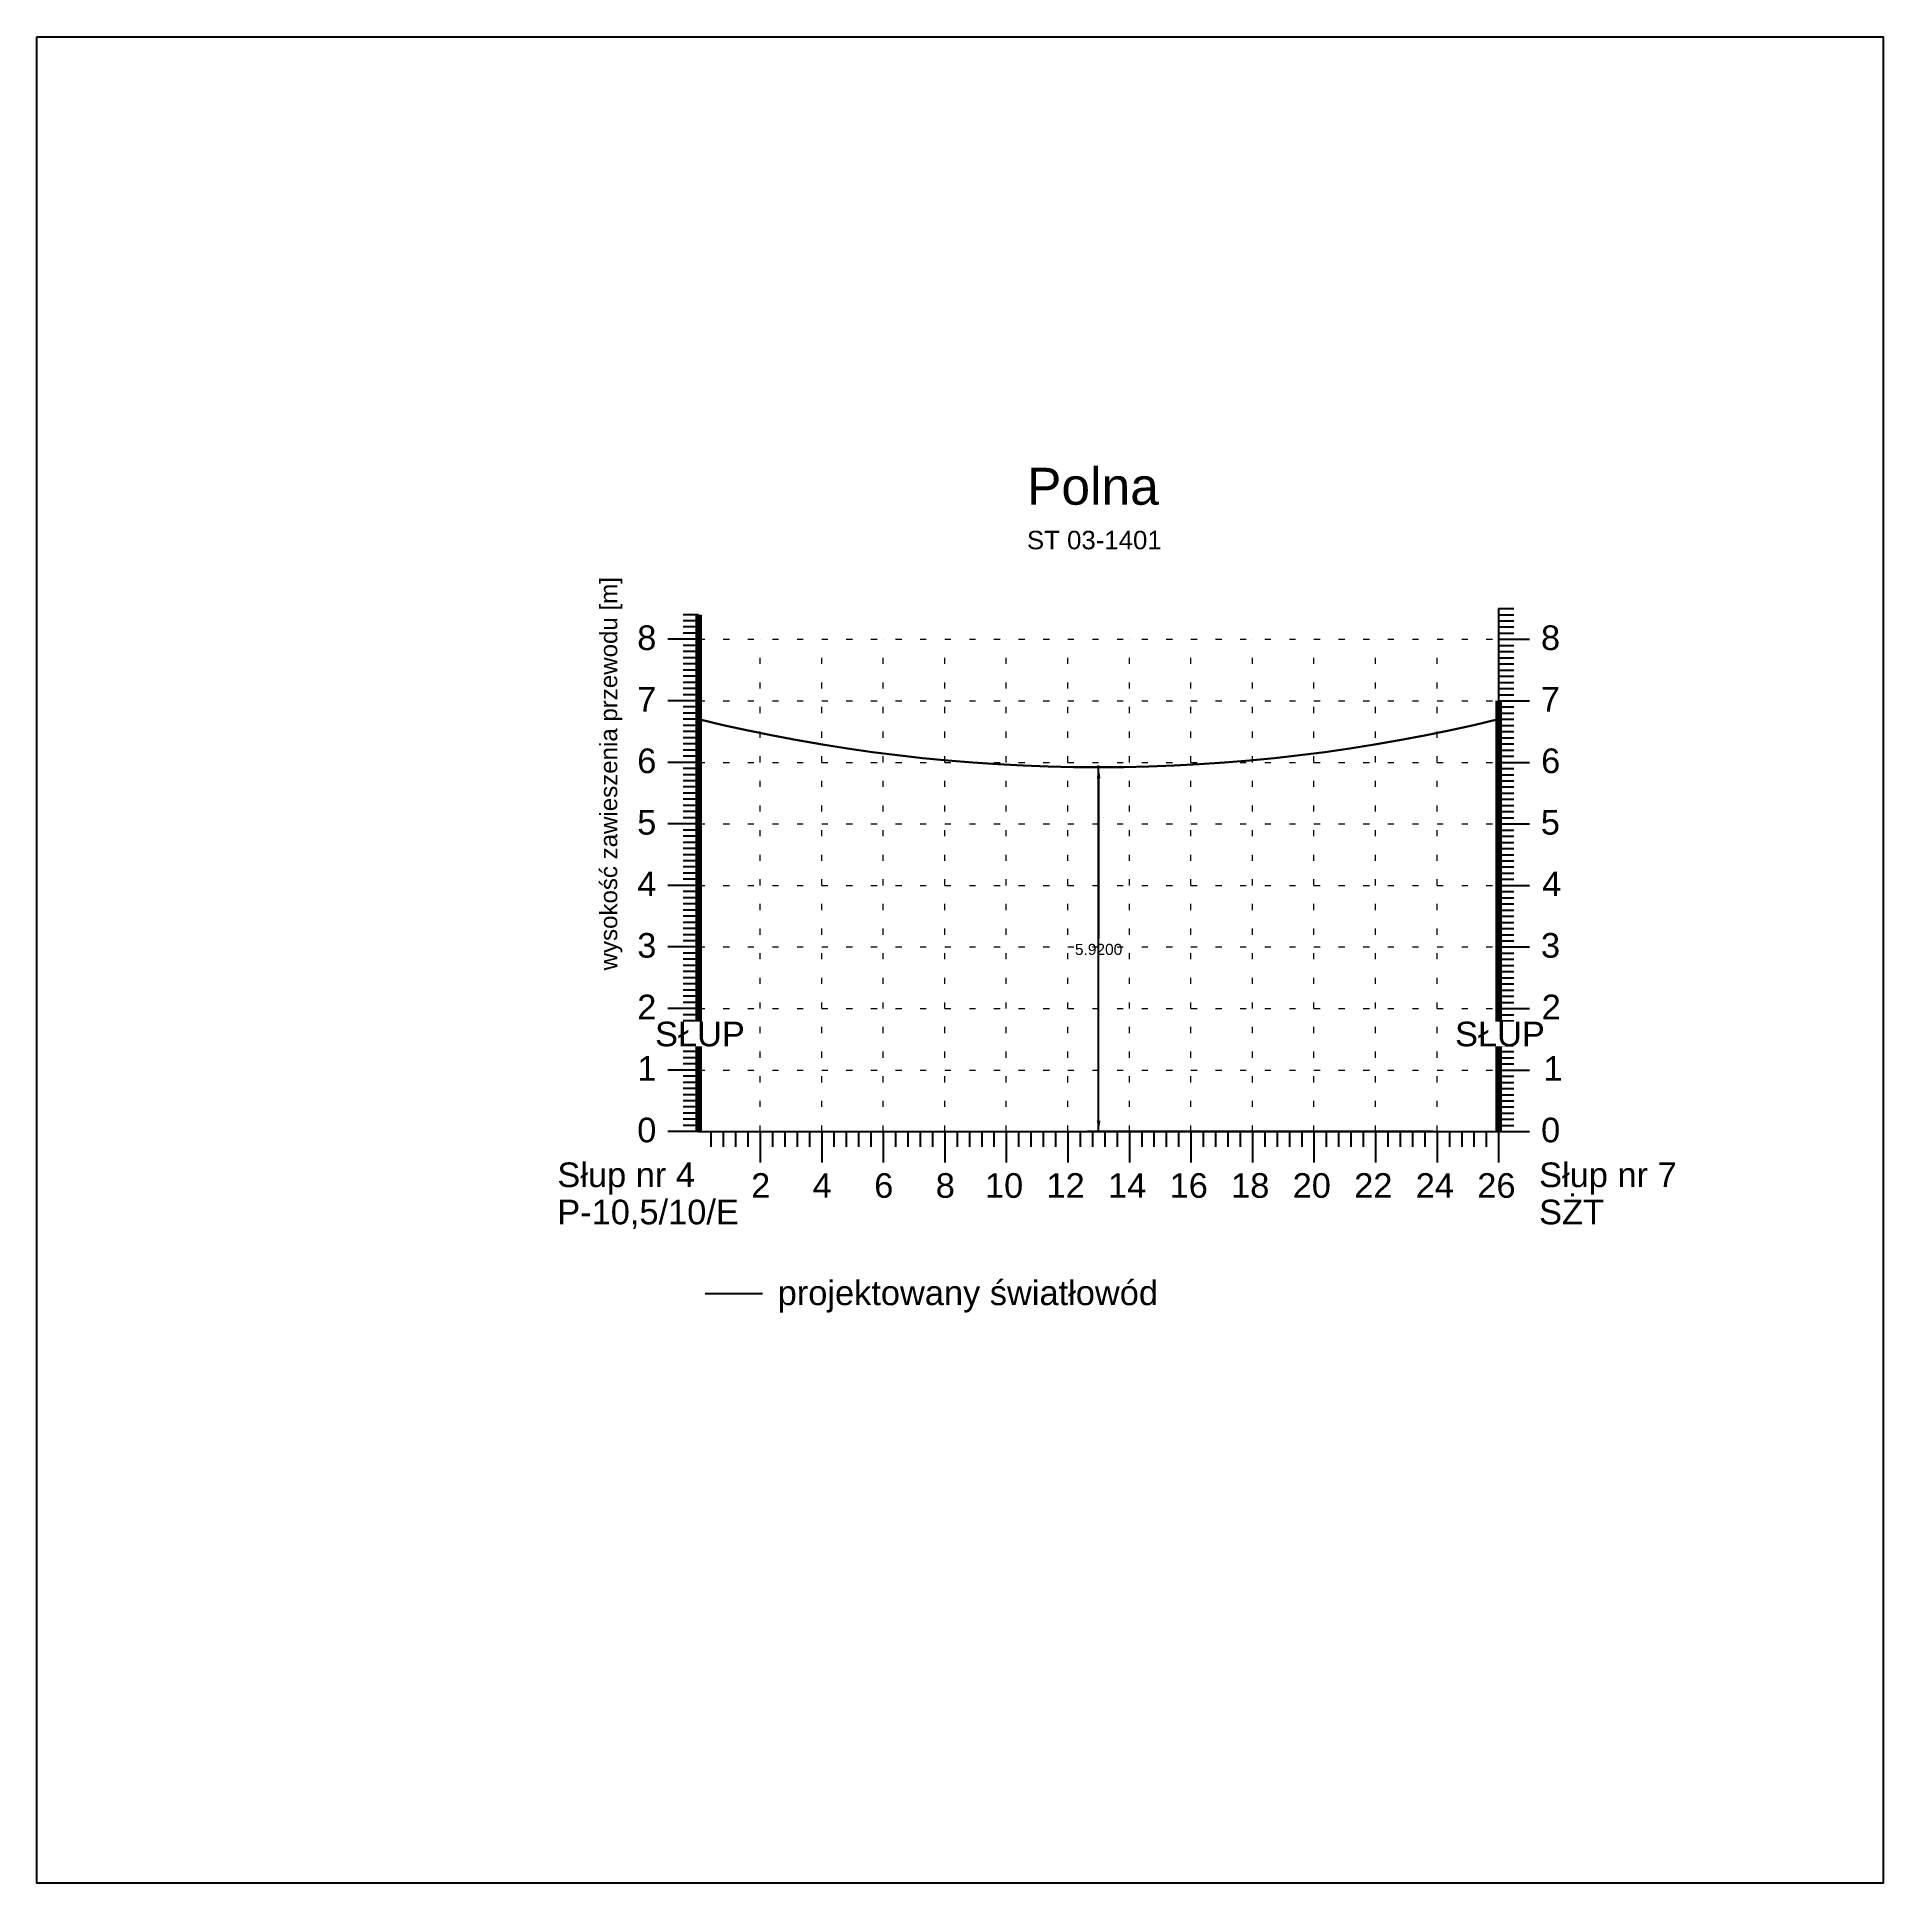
# Model space of a CAD drawing. Header units: metres. Extents: x -155 to 1812, y 681 to 886.
# Drawn here: x 444.54 to 474.54, y 770.52 to 800.52 of the extents above; entities that cross this region are included whole.
import ezdxf

# ---------------------------------------------------------------- set-up
doc = ezdxf.new("R2010")
doc.units = ezdxf.units.M
doc.header["$MEASUREMENT"] = 0
doc.linetypes.add('ACAD_ISO07W100', pattern=[3, 0, -3])
doc.layers.add('ramka', color=7, linetype='Continuous', plot=False)
doc.styles.get("Standard").update_dxf_attribs({"font": 'arial.ttf'})
doc.dimstyles.get("Standard").update_dxf_attribs({"dimtxt": 0.18, "dimasz": 0.18, "dimexe": 0.18, "dimexo": 0.0625, "dimgap": 0.09, "dimtad": 0, "dimtih": 1, "dimtoh": 1, "dimdec": 4, "dimzin": 0, "dimdsep": 46, "dimtxsty": 'Standard', "dimcen": 0.09, "dimadec": 0, "dimazin": 0, "dimtfac": 1, "dimtdec": 4, "dimtofl": 0, "dimtmove": 0, "dimatfit": 3, "dimfxl": 1, "dimtolj": 1, "dimtzin": 0, "dimarcsym": 0})

msp = doc.modelspace()

# ---------------------------------------------------------------- texts
for s, height, p in [('Polna', 0.6, (460.63127, 792.92021)), ('ST 03-1401', 0.3, (460.63066, 792.19613)), ('8', 0.4, (454.29785, 790.5593)), ('8', 0.4, (468.9835, 790.5593)), ('7', 0.4, (454.29785, 789.5593)), ('7', 0.4, (468.9805, 789.5593)), ('6', 0.4, (454.29785, 788.5593)), ('6', 0.4, (468.98623, 788.5593)), ('5', 0.4, (454.29785, 787.5593)), ('5', 0.4, (468.98077, 787.5593)), ('4', 0.4, (454.29785, 786.5593)), ('4', 0.4, (469.00151, 786.5593)), ('3', 0.4, (454.29785, 785.5593)), ('3', 0.4, (468.9835, 785.5593)), ('2', 0.4, (454.29785, 784.5593)), ('2', 0.4, (468.99469, 784.5593)), ('1', 0.4, (454.29785, 783.5593)), ('1', 0.4, (469.02334, 783.5593)), ('0', 0.4, (454.29785, 782.5593)), ('0', 0.4, (468.98514, 782.5593)), ('Słup nr 4', 0.4, (452.99986, 781.83147)), ('Słup nr 7', 0.4, (468.95306, 781.83147)), ('2', 0.4, (456.1483, 781.65771)), ('4', 0.4, (457.1483, 781.65771)), ('6', 0.4, (458.1483, 781.65771)), ('8', 0.4, (459.1483, 781.65771)), ('10', 0.4, (459.9483, 781.65771)), ('12', 0.4, (460.9483, 781.65771)), ('14', 0.4, (461.9483, 781.65771)), ('16', 0.4, (462.9483, 781.65771)), ('18', 0.4, (463.9483, 781.65771)), ('20', 0.4, (464.9483, 781.65771)), ('22', 0.4, (465.9483, 781.65771)), ('24', 0.4, (466.9483, 781.65771)), ('26', 0.4, (467.9483, 781.65771)), ('P-10,5/10/E', 0.4, (452.99822, 781.22659)), ('SŻT', 0.4, (468.95306, 781.22659)), ('projektowany światłowód', 0.4, (456.58001, 779.91341))]:
    msp.add_text(s, height=height).set_placement(p)
at = {"lineweight": 18, "insert": (453.69234, 785.35325), "char_height": 0.28, "attachment_point": 1, "rotation": 90, "bg_fill": 3, "box_fill_scale": 1, "bg_fill_color": 256, "bg_fill_transparency": 0}
msp.add_mtext_dynamic_manual_height_columns('wysokość zawieszenia przewodu [m]', width=9.2804774, gutter_width=2, heights=[-0.36385], dxfattribs=at)

# ---------------------------------------------------------------- blocks, each defined once
blk = doc.blocks.new('*D357')
at = {"color": 0, "lineweight": -2}
for p, q in [((461.733, 788.653), (461.615, 788.653)), ((461.795, 788.473), (461.795, 785.875)), ((461.795, 782.913), (461.795, 785.511)), ((467.233, 782.733), (461.615, 782.733))]:
    blk.add_line(p, q, dxfattribs=at)
at = {"color": 0}
for points in [[(461.825, 788.473), (461.765, 788.473), (461.795, 788.653)], [(461.765, 782.913), (461.825, 782.913), (461.795, 782.733)]]:
    blk.add_solid(points, dxfattribs=at)
at = {"layer": 'Defpoints', "color": 0}
for p in [(461.795, 788.653), (461.795, 782.733), (467.295, 782.733)]:
    blk.add_point(p, dxfattribs=at)
at = {"color": 0, "lineweight": 25, "insert": (461.795, 785.693), "char_height": 0.18, "attachment_point": 5}
blk.add_mtext('\\A1;5.9200', dxfattribs=at)

# ---------------------------------------------------------------- dimensions: what is measured, and where the dimension line sits
at = {"lineweight": 25}
dim = msp.add_linear_dim(base=(461.79511, 782.73339), p1=(461.79511, 788.65339), p2=(467.29511, 782.73339), angle=90, dimstyle='Standard', dxfattribs=at)
dim.commit()
dim.dimension.update_dxf_attribs({"geometry": '*D357', "text_midpoint": (461.79511, 785.69339)})

# ---------------------------------------------------------------- linework, layer by layer
for p, q in [((455.29511, 791.13339), (455.04511, 791.13339)), ((455.29511, 791.13339), (455.04511, 791.13339)), ((455.29511, 791.13339), (455.29511, 782.73339)), ((468.29511, 791.23339), (468.29511, 782.73339)), ((468.29511, 791.23339), (468.54511, 791.23339)), ((468.29511, 791.23339), (468.54511, 791.23339)), ((468.29511, 791.13339), (468.54511, 791.13339)), ((468.29511, 791.13339), (468.54511, 791.13339)), ((455.29511, 791.03339), (455.04511, 791.03339)), ((455.29511, 791.03339), (455.04511, 791.03339)), ((455.29511, 790.93339), (455.04511, 790.93339)), ((455.29511, 790.93339), (455.04511, 790.93339)), ((455.29511, 790.83339), (455.04511, 790.83339)), ((455.29511, 790.83339), (455.04511, 790.83339)), ((468.29511, 791.03339), (468.54511, 791.03339)), ((468.29511, 791.03339), (468.54511, 791.03339)), ((468.29511, 790.93339), (468.54511, 790.93339)), ((468.29511, 790.93339), (468.54511, 790.93339)), ((468.29511, 790.83339), (468.54511, 790.83339)), ((468.29511, 790.83339), (468.54511, 790.83339)), ((455.29511, 790.73339), (454.79511, 790.73339)), ((455.29511, 790.73339), (454.79511, 790.73339)), ((455.29511, 790.73339), (454.79511, 790.73339)), ((455.29511, 790.73339), (454.79511, 790.73339)), ((455.29511, 790.63339), (455.04511, 790.63339)), ((455.29511, 790.53339), (455.04511, 790.53339)), ((468.29511, 790.73339), (468.79511, 790.73339)), ((468.29511, 790.73339), (468.79511, 790.73339)), ((468.29511, 790.73339), (468.79511, 790.73339)), ((468.29511, 790.73339), (468.79511, 790.73339)), ((468.29511, 790.63339), (468.54511, 790.63339)), ((468.29511, 790.53339), (468.54511, 790.53339)), ((455.29511, 790.43339), (455.04511, 790.43339)), ((455.29511, 790.33339), (455.04511, 790.33339)), ((455.29511, 790.23339), (455.04511, 790.23339)), ((468.29511, 790.43339), (468.54511, 790.43339)), ((468.29511, 790.33339), (468.54511, 790.33339)), ((468.29511, 790.23339), (468.54511, 790.23339)), ((455.29511, 790.13339), (455.04511, 790.13339)), ((455.29511, 790.03339), (455.04511, 790.03339)), ((455.29511, 789.93339), (455.04511, 789.93339)), ((468.29511, 790.13339), (468.54511, 790.13339)), ((468.29511, 790.03339), (468.54511, 790.03339)), ((468.29511, 789.93339), (468.54511, 789.93339)), ((455.29511, 789.73339), (454.79511, 789.73339)), ((455.29511, 789.73339), (454.79511, 789.73339)), ((455.29511, 789.83339), (455.04511, 789.83339)), ((455.29511, 789.63339), (455.04511, 789.63339)), ((468.29511, 789.83339), (468.54511, 789.83339)), ((468.29511, 789.73339), (468.79511, 789.73339)), ((468.29511, 789.73339), (468.79511, 789.73339)), ((468.29511, 789.63339), (468.54511, 789.63339)), ((455.29511, 789.53339), (455.04511, 789.53339)), ((455.29511, 789.43339), (455.04511, 789.43339)), ((455.29511, 789.33339), (455.04511, 789.33339)), ((468.29511, 789.53339), (468.54511, 789.53339)), ((468.29511, 789.43339), (468.54511, 789.43339)), ((468.29511, 789.33339), (468.54511, 789.33339)), ((455.29511, 789.23339), (455.04511, 789.23339)), ((455.29511, 789.13339), (455.04511, 789.13339)), ((455.29511, 789.03339), (455.04511, 789.03339)), ((468.29511, 789.23339), (468.54511, 789.23339)), ((468.29511, 789.13339), (468.54511, 789.13339)), ((468.29511, 789.03339), (468.54511, 789.03339)), ((455.29511, 788.73339), (454.79511, 788.73339)), ((455.29511, 788.73339), (454.79511, 788.73339)), ((455.29511, 788.93339), (455.04511, 788.93339)), ((455.29511, 788.83339), (455.04511, 788.83339)), ((468.29511, 788.93339), (468.54511, 788.93339)), ((468.29511, 788.83339), (468.54511, 788.83339)), ((468.29511, 788.73339), (468.79511, 788.73339)), ((468.29511, 788.73339), (468.79511, 788.73339)), ((455.29511, 788.63339), (455.04511, 788.63339)), ((455.29511, 788.53339), (455.04511, 788.53339)), ((455.29511, 788.43339), (455.04511, 788.43339)), ((468.29511, 788.63339), (468.54511, 788.63339)), ((468.29511, 788.53339), (468.54511, 788.53339)), ((468.29511, 788.43339), (468.54511, 788.43339)), ((455.29511, 788.33339), (455.04511, 788.33339)), ((455.29511, 788.23339), (455.04511, 788.23339)), ((455.29511, 788.13339), (455.04511, 788.13339)), ((468.29511, 788.33339), (468.54511, 788.33339)), ((468.29511, 788.23339), (468.54511, 788.23339)), ((468.29511, 788.13339), (468.54511, 788.13339)), ((455.29511, 788.03339), (455.04511, 788.03339)), ((455.29511, 787.93339), (455.04511, 787.93339)), ((455.29511, 787.83339), (455.04511, 787.83339)), ((468.29511, 788.03339), (468.54511, 788.03339)), ((468.29511, 787.93339), (468.54511, 787.93339)), ((468.29511, 787.83339), (468.54511, 787.83339)), ((455.29511, 787.73339), (454.79511, 787.73339)), ((455.29511, 787.73339), (454.79511, 787.73339)), ((455.29511, 787.63339), (455.04511, 787.63339)), ((455.29511, 787.53339), (455.04511, 787.53339)), ((468.29511, 787.73339), (468.79511, 787.73339)), ((468.29511, 787.73339), (468.79511, 787.73339)), ((468.29511, 787.63339), (468.54511, 787.63339)), ((468.29511, 787.53339), (468.54511, 787.53339)), ((455.29511, 787.43339), (455.04511, 787.43339)), ((455.29511, 787.33339), (455.04511, 787.33339)), ((455.29511, 787.23339), (455.04511, 787.23339)), ((468.29511, 787.43339), (468.54511, 787.43339)), ((468.29511, 787.33339), (468.54511, 787.33339)), ((468.29511, 787.23339), (468.54511, 787.23339)), ((455.29511, 787.13339), (455.04511, 787.13339)), ((455.29511, 787.03339), (455.04511, 787.03339)), ((455.29511, 786.93339), (455.04511, 786.93339)), ((468.29511, 787.13339), (468.54511, 787.13339)), ((468.29511, 787.03339), (468.54511, 787.03339)), ((468.29511, 786.93339), (468.54511, 786.93339)), ((455.29511, 786.73339), (454.79511, 786.73339)), ((455.29511, 786.73339), (454.79511, 786.73339)), ((455.29511, 786.83339), (455.04511, 786.83339)), ((455.29511, 786.63339), (455.04511, 786.63339)), ((468.29511, 786.83339), (468.54511, 786.83339)), ((468.29511, 786.73339), (468.79511, 786.73339)), ((468.29511, 786.73339), (468.79511, 786.73339)), ((468.29511, 786.63339), (468.54511, 786.63339)), ((455.29511, 786.53339), (455.04511, 786.53339)), ((455.29511, 786.43339), (455.04511, 786.43339)), ((455.29511, 786.33339), (455.04511, 786.33339)), ((468.29511, 786.53339), (468.54511, 786.53339)), ((468.29511, 786.43339), (468.54511, 786.43339)), ((468.29511, 786.33339), (468.54511, 786.33339)), ((455.29511, 786.23339), (455.04511, 786.23339)), ((455.29511, 786.13339), (455.04511, 786.13339)), ((455.29511, 786.03339), (455.04511, 786.03339)), ((468.29511, 786.23339), (468.54511, 786.23339)), ((468.29511, 786.13339), (468.54511, 786.13339)), ((468.29511, 786.03339), (468.54511, 786.03339)), ((455.29511, 785.73339), (454.79511, 785.73339)), ((455.29511, 785.73339), (454.79511, 785.73339)), ((455.29511, 785.93339), (455.04511, 785.93339)), ((455.29511, 785.83339), (455.04511, 785.83339)), ((468.29511, 785.93339), (468.54511, 785.93339)), ((468.29511, 785.83339), (468.54511, 785.83339)), ((468.29511, 785.73339), (468.79511, 785.73339)), ((468.29511, 785.73339), (468.79511, 785.73339)), ((455.29511, 785.63339), (455.04511, 785.63339)), ((455.29511, 785.53339), (455.04511, 785.53339)), ((455.29511, 785.43339), (455.04511, 785.43339)), ((468.29511, 785.63339), (468.54511, 785.63339)), ((468.29511, 785.53339), (468.54511, 785.53339)), ((468.29511, 785.43339), (468.54511, 785.43339)), ((455.29511, 785.33339), (455.04511, 785.33339)), ((455.29511, 785.23339), (455.04511, 785.23339)), ((455.29511, 785.13339), (455.04511, 785.13339)), ((468.29511, 785.33339), (468.54511, 785.33339)), ((468.29511, 785.23339), (468.54511, 785.23339)), ((468.29511, 785.13339), (468.54511, 785.13339)), ((455.29511, 785.03339), (455.04511, 785.03339)), ((455.29511, 784.93339), (455.04511, 784.93339)), ((455.29511, 784.83339), (455.04511, 784.83339)), ((468.29511, 785.03339), (468.54511, 785.03339)), ((468.29511, 784.93339), (468.54511, 784.93339)), ((468.29511, 784.83339), (468.54511, 784.83339)), ((455.29511, 784.73339), (454.79511, 784.73339)), ((455.29511, 784.73339), (454.79511, 784.73339)), ((455.29511, 784.63339), (455.04511, 784.63339)), ((455.29511, 784.53339), (455.04511, 784.53339)), ((468.29511, 784.73339), (468.79511, 784.73339)), ((468.29511, 784.73339), (468.79511, 784.73339)), ((468.29511, 784.63339), (468.54511, 784.63339)), ((468.29511, 784.53339), (468.54511, 784.53339)), ((455.29511, 784.43339), (455.04511, 784.43339)), ((455.29511, 784.33339), (455.04511, 784.33339)), ((455.29511, 784.23339), (455.04511, 784.23339)), ((468.29511, 784.43339), (468.54511, 784.43339)), ((468.29511, 784.33339), (468.54511, 784.33339)), ((468.29511, 784.23339), (468.54511, 784.23339)), ((455.29511, 784.13339), (455.04511, 784.13339)), ((455.29511, 784.03339), (455.04511, 784.03339)), ((455.29511, 783.93339), (455.04511, 783.93339)), ((468.29511, 784.13339), (468.54511, 784.13339)), ((468.29511, 784.03339), (468.54511, 784.03339)), ((468.29511, 783.93339), (468.54511, 783.93339)), ((455.29511, 783.73339), (454.79511, 783.73339)), ((455.29511, 783.73339), (454.79511, 783.73339)), ((455.29511, 783.83339), (455.04511, 783.83339)), ((455.29511, 783.63339), (455.04511, 783.63339)), ((468.29511, 783.83339), (468.54511, 783.83339)), ((468.29511, 783.73339), (468.79511, 783.73339)), ((468.29511, 783.73339), (468.79511, 783.73339)), ((468.29511, 783.63339), (468.54511, 783.63339)), ((455.29511, 783.53339), (455.04511, 783.53339)), ((455.29511, 783.43339), (455.04511, 783.43339)), ((455.29511, 783.33339), (455.04511, 783.33339)), ((468.29511, 783.53339), (468.54511, 783.53339)), ((468.29511, 783.43339), (468.54511, 783.43339)), ((468.29511, 783.33339), (468.54511, 783.33339)), ((455.29511, 783.23339), (455.04511, 783.23339)), ((455.29511, 783.13339), (455.04511, 783.13339)), ((455.29511, 783.03339), (455.04511, 783.03339)), ((468.29511, 783.23339), (468.54511, 783.23339)), ((468.29511, 783.13339), (468.54511, 783.13339)), ((468.29511, 783.03339), (468.54511, 783.03339)), ((455.29511, 782.73339), (454.79511, 782.73339)), ((455.29511, 782.93339), (455.04511, 782.93339)), ((455.29511, 782.83339), (455.04511, 782.83339)), ((455.29511, 782.73339), (455.04511, 782.73339)), ((455.29511, 782.73339), (468.29511, 782.73339)), ((455.49511, 782.73339), (455.49511, 782.48339)), ((455.69511, 782.73339), (455.69511, 782.48339)), ((455.89511, 782.73339), (455.89511, 782.48339)), ((456.09511, 782.73339), (456.09511, 782.48339)), ((456.29511, 782.73339), (456.29511, 782.23339)), ((456.49511, 782.73339), (456.49511, 782.48339)), ((456.69511, 782.73339), (456.69511, 782.48339)), ((456.89511, 782.73339), (456.89511, 782.48339)), ((457.09511, 782.73339), (457.09511, 782.48339)), ((457.29511, 782.73339), (457.29511, 782.23339)), ((457.49511, 782.73339), (457.49511, 782.48339)), ((457.69511, 782.73339), (457.69511, 782.48339)), ((457.89511, 782.73339), (457.89511, 782.48339)), ((458.09511, 782.73339), (458.09511, 782.48339)), ((458.29511, 782.73339), (458.29511, 782.23339)), ((458.49511, 782.73339), (458.49511, 782.48339)), ((458.69511, 782.73339), (458.69511, 782.48339)), ((458.89511, 782.73339), (458.89511, 782.48339)), ((459.09511, 782.73339), (459.09511, 782.48339)), ((459.29511, 782.73339), (459.29511, 782.23339)), ((459.49511, 782.73339), (459.49511, 782.48339)), ((459.69511, 782.73339), (459.69511, 782.48339)), ((459.89511, 782.73339), (459.89511, 782.48339)), ((460.09511, 782.73339), (460.09511, 782.48339)), ((460.29511, 782.73339), (460.29511, 782.23339)), ((460.49511, 782.73339), (460.49511, 782.48339)), ((460.69511, 782.73339), (460.69511, 782.48339)), ((460.89511, 782.73339), (460.89511, 782.48339)), ((461.09511, 782.73339), (461.09511, 782.48339)), ((461.29511, 782.73339), (461.29511, 782.23339)), ((461.49511, 782.73339), (461.49511, 782.48339)), ((461.69511, 782.73339), (461.69511, 782.48339)), ((461.89511, 782.73339), (461.89511, 782.48339)), ((462.09511, 782.73339), (462.09511, 782.48339)), ((462.29511, 782.73339), (462.29511, 782.23339)), ((462.49511, 782.73339), (462.49511, 782.48339)), ((462.69511, 782.73339), (462.69511, 782.48339)), ((462.89511, 782.73339), (462.89511, 782.48339)), ((463.09511, 782.73339), (463.09511, 782.48339)), ((463.29511, 782.73339), (463.29511, 782.23339)), ((463.49511, 782.73339), (463.49511, 782.48339)), ((463.69511, 782.73339), (463.69511, 782.48339)), ((463.89511, 782.73339), (463.89511, 782.48339)), ((464.09511, 782.73339), (464.09511, 782.48339)), ((464.29511, 782.73339), (464.29511, 782.23339)), ((464.49511, 782.73339), (464.49511, 782.48339)), ((464.69511, 782.73339), (464.69511, 782.48339)), ((464.89511, 782.73339), (464.89511, 782.48339)), ((465.09511, 782.73339), (465.09511, 782.48339)), ((465.29511, 782.73339), (465.29511, 782.23339)), ((465.49511, 782.73339), (465.49511, 782.48339)), ((465.69511, 782.73339), (465.69511, 782.48339)), ((465.89511, 782.73339), (465.89511, 782.48339)), ((466.09511, 782.73339), (466.09511, 782.48339)), ((466.29511, 782.73339), (466.29511, 782.23339)), ((466.49511, 782.73339), (466.49511, 782.48339)), ((466.69511, 782.73339), (466.69511, 782.48339)), ((466.89511, 782.73339), (466.89511, 782.48339)), ((467.09511, 782.73339), (467.09511, 782.48339)), ((467.29511, 782.73339), (467.29511, 782.23339)), ((467.49511, 782.73339), (467.49511, 782.48339)), ((467.69511, 782.73339), (467.69511, 782.48339)), ((467.89511, 782.73339), (467.89511, 782.48339)), ((468.09511, 782.73339), (468.09511, 782.48339)), ((468.29511, 782.93339), (468.54511, 782.93339)), ((468.29511, 782.83339), (468.54511, 782.83339)), ((468.29511, 782.73339), (468.29511, 782.23339)), ((468.29511, 782.73339), (468.79511, 782.73339)), ((468.29511, 782.73339), (468.54511, 782.73339))]:
    msp.add_line(p, q)
at = {"lineweight": 100}
for p, q in [((455.29511, 791.13339), (455.29511, 782.73339)), ((468.29511, 789.73339), (468.29511, 782.73339))]:
    msp.add_line(p, q, dxfattribs=at)
at = {"linetype": 'ACAD_ISO07W100', "lineweight": 15, "ltscale": 0.1}
for p, q in [((455.29511, 782.73339), (455.29511, 791.13339)), ((468.29511, 782.73339), (468.29511, 791.23339)), ((455.29511, 790.73339), (468.29511, 790.73339)), ((456.29511, 782.73339), (456.29511, 790.73339)), ((457.29511, 782.73339), (457.29511, 790.73339)), ((458.29511, 782.73339), (458.29511, 790.73339)), ((459.29511, 782.73339), (459.29511, 790.73339)), ((460.29511, 782.73339), (460.29511, 790.73339)), ((461.29511, 782.73339), (461.29511, 790.73339)), ((462.29511, 782.73339), (462.29511, 790.73339)), ((463.29511, 782.73339), (463.29511, 790.73339)), ((464.29511, 782.73339), (464.29511, 790.73339)), ((465.29511, 782.73339), (465.29511, 790.73339)), ((466.29511, 782.73339), (466.29511, 790.73339)), ((467.29511, 782.73339), (467.29511, 790.73339)), ((455.29511, 789.73339), (468.29511, 789.73339)), ((468.29511, 782.73339), (468.29511, 789.73339)), ((455.29511, 788.73339), (468.29511, 788.73339)), ((455.29511, 787.73339), (468.29511, 787.73339)), ((455.29511, 786.73339), (468.29511, 786.73339)), ((455.29511, 785.73339), (468.29511, 785.73339)), ((455.29511, 784.73339), (468.29511, 784.73339)), ((455.29511, 783.73339), (468.29511, 783.73339))]:
    msp.add_line(p, q, dxfattribs=at)
at = {"color": 3, "lineweight": 25}
msp.add_line((455.40066, 780.10317), (456.33125, 780.10317), dxfattribs=at)
at = {"color": 3, "lineweight": 30}
msp.add_arc((461.79511, 816.12671), 27.47332, 256.314445, 283.685555, dxfattribs=at)
at = {"layer": 'ramka'}
for p, q in [((461.79511, 782.73339), (461.79511, 788.68339)), ((455.29511, 782.73339), (461.79511, 782.73339))]:
    msp.add_line(p, q, dxfattribs=at)

msp.set_redraw_order([(e.dxf.handle, doc.entitydb.next_handle()) for e in msp.query("TEXT MTEXT ATTDEF DIMENSION ARC_DIMENSION")])  # texts and dimensions are drawn at this point

# ---------------------------------------------------------------- next in the draw order: texts
at = {"lineweight": 18, "char_height": 0.4, "attachment_point": 1, "bg_fill": 3, "box_fill_scale": 1, "bg_fill_color": 256, "bg_fill_transparency": 0}
for insert in [(454.58701, 784.51959), (467.58701, 784.51959)]:
    msp.add_mtext_dynamic_manual_height_columns('SŁUP', width=1.5368437, gutter_width=2, heights=[-0.41364], dxfattribs=dict(at, insert=insert))

# ---------------------------------------------------------------- next in the draw order: linework, layer by layer
at = {"lineweight": 25}
msp.add_lwpolyline([(444.54271, 800.52182), (474.54271, 800.52182), (474.54271, 770.52182), (444.54271, 770.52182), (444.54271, 800.52182)], dxfattribs=at)

doc.saveas('drawing.dxf')
